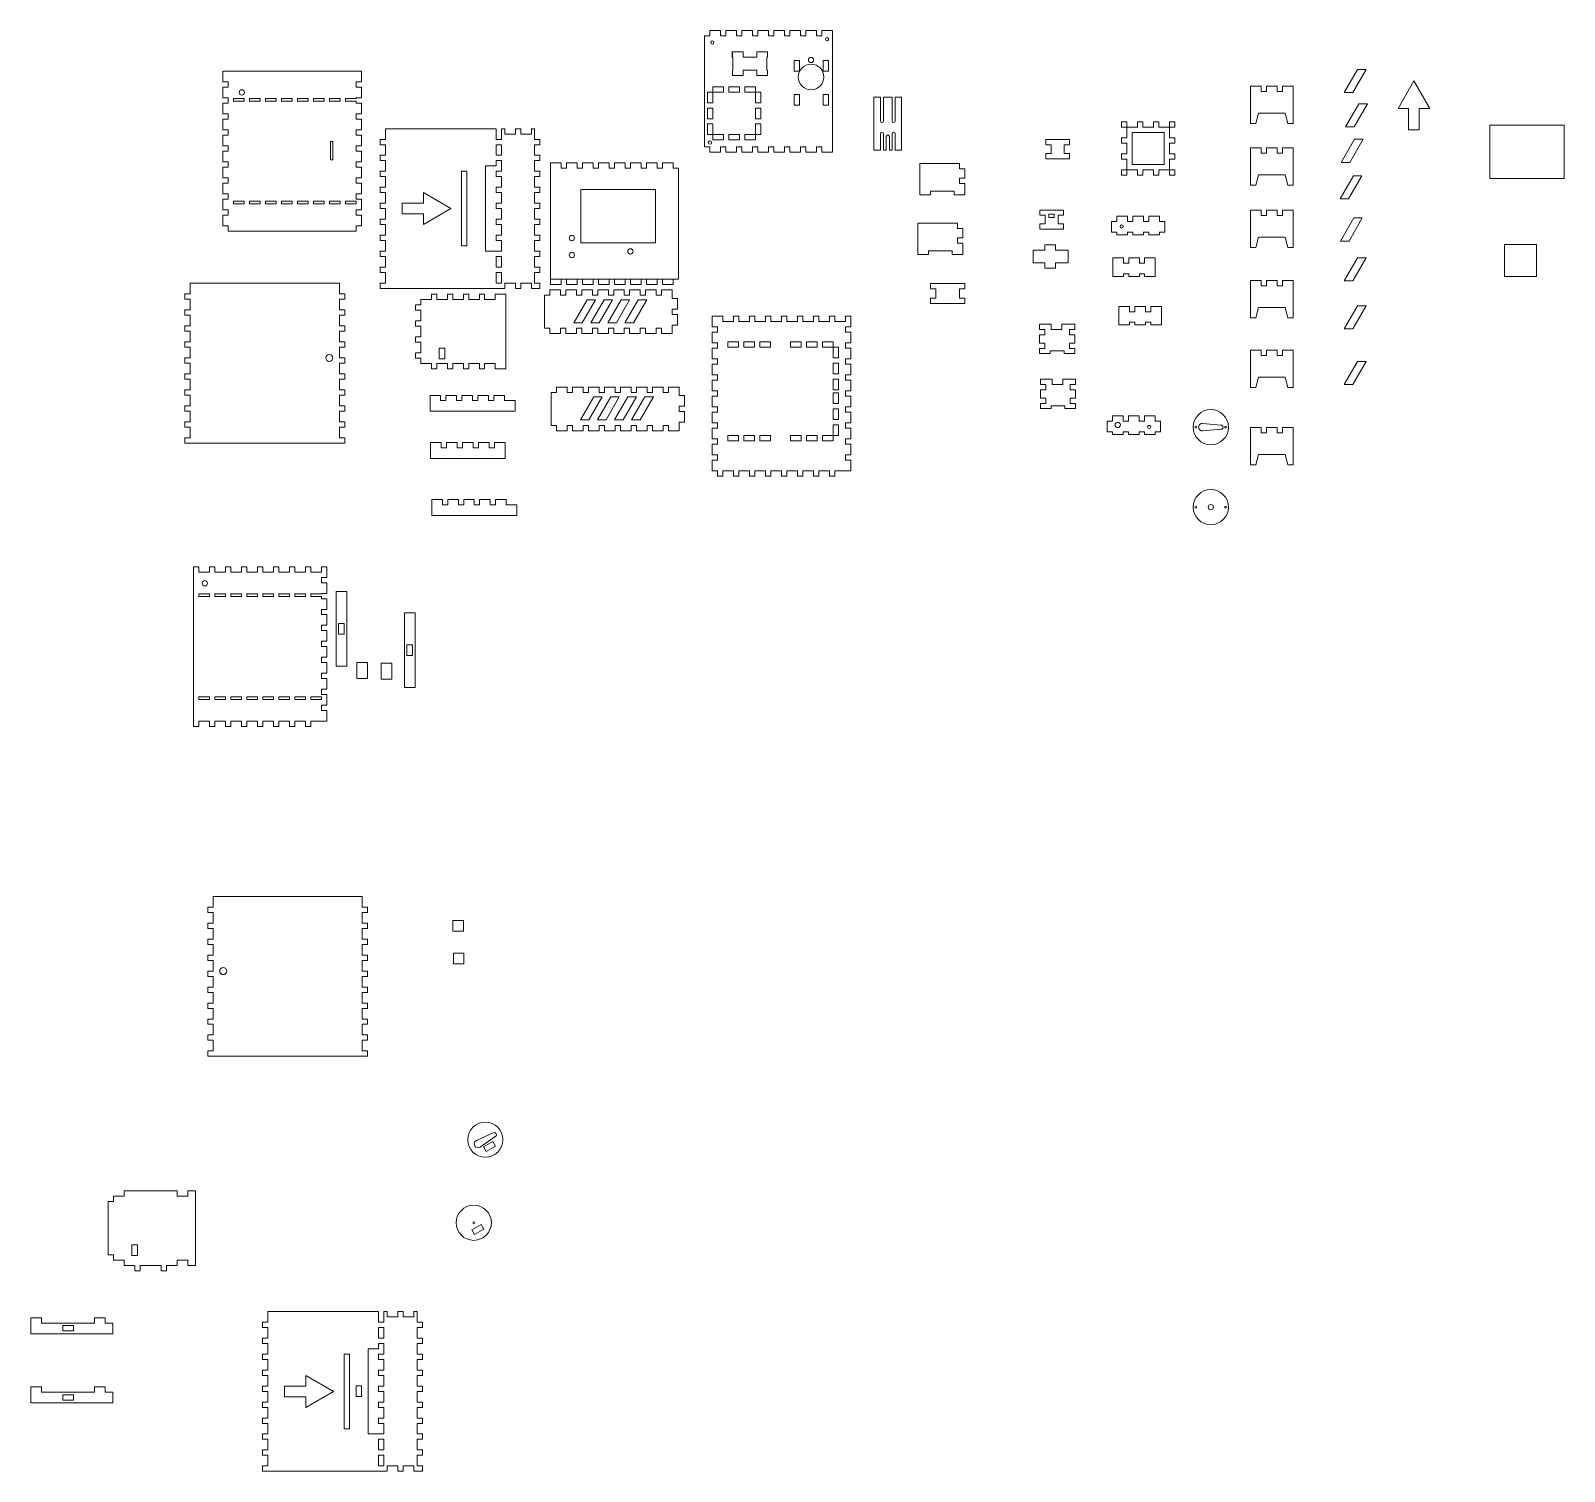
# Model space of a CAD drawing. Header units: millimetres. Extents: x -51 to 1622144, y -697872 to 448.
# Drawn here: x -51 to 1388, y -904 to 448 of the extents above; entities outside this region: 1.
import ezdxf

# ---------------------------------------------------------------- set-up
doc = ezdxf.new("R2010")
doc.units = ezdxf.units.MM

# ---------------------------------------------------------------- blocks, each defined once
blk = doc.blocks.new('A$C6FB200EE')
at = {"color": 0, "linetype": 'Continuous', "lineweight": 0}
for p, q in [((1555.8, 181.6), (1572.9, 180.2)), ((1572.9, 176.2), (1555.8, 174.7))]:
    blk.add_line(p, q, dxfattribs=at)
for centre, radius in [((1563.5, 178.2), 16.5), ((1549.5, 178.2), 1), ((1577.5, 178.2), 1), ((1563.5, 103.2), 16.5), ((1549.5, 103.2), 1), ((1563.5, 103.2), 2.5), ((1577.5, 103.2), 1)]:
    blk.add_circle(centre, radius, dxfattribs=at)
for centre, radius, start, end in [((1555.5, 178.2), 3.5, 84.2608, 275.7392), ((1573, 178.2), 2, 266.7242, 93.2758)]:
    blk.add_arc(centre, radius, start, end, dxfattribs=at)
blk = doc.blocks.new('A$C50486F7C')
at = {"color": 1, "linetype": 'Continuous', "lineweight": 0}
for p, q in [((8120.2, -851.9), (8115.2, -851.9)), ((8115.2, -851.9), (8115.2, -1001.9)), ((8120.2, -856.9), (8120.2, -851.9)), ((8130.2, -856.9), (8120.2, -856.9)), ((8135.2, -851.9), (8130.2, -851.9)), ((8130.2, -851.9), (8130.2, -856.9)), ((8135.2, -856.9), (8135.2, -851.9)), ((8145.2, -856.9), (8135.2, -856.9)), ((8150.2, -851.9), (8145.2, -851.9)), ((8145.2, -851.9), (8145.2, -856.9)), ((8150.2, -856.9), (8150.2, -851.9)), ((8160.2, -856.9), (8150.2, -856.9)), ((8165.2, -851.9), (8160.2, -851.9)), ((8160.2, -851.9), (8160.2, -856.9)), ((8165.2, -856.9), (8165.2, -851.9)), ((8175.2, -856.9), (8165.2, -856.9)), ((8180.2, -851.9), (8175.2, -851.9)), ((8175.2, -851.9), (8175.2, -856.9)), ((8180.2, -856.9), (8180.2, -851.9)), ((8190.2, -856.9), (8180.2, -856.9)), ((8195.2, -851.9), (8190.2, -851.9)), ((8190.2, -851.9), (8190.2, -856.9)), ((8195.2, -856.9), (8195.2, -851.9)), ((8205.2, -856.9), (8195.2, -856.9)), ((8210.2, -851.9), (8205.2, -851.9)), ((8205.2, -851.9), (8205.2, -856.9)), ((8210.2, -856.9), (8210.2, -851.9)), ((8220.2, -856.9), (8210.2, -856.9)), ((8225.2, -851.9), (8220.2, -851.9)), ((8220.2, -851.9), (8220.2, -856.9)), ((8225.2, -856.9), (8225.2, -851.9)), ((8235.2, -856.9), (8225.2, -856.9)), ((8240.2, -851.9), (8235.2, -851.9)), ((8235.2, -851.9), (8235.2, -856.9)), ((8235.2, -866.9), (8235.2, -861.9)), ((8240.2, -861.9), (8235.2, -861.9)), ((8240.2, -861.9), (8240.2, -851.9)), ((8120.2, -880), (8120.2, -877.5)), ((8120.2, -877.5), (8130.2, -877.5)), ((8130.2, -877.5), (8130.2, -880)), ((8135.2, -880), (8135.2, -877.5)), ((8135.2, -877.5), (8145.2, -877.5)), ((8145.2, -877.5), (8145.2, -880)), ((8150.2, -880), (8150.2, -877.5)), ((8150.2, -877.5), (8160.2, -877.5)), ((8160.2, -877.5), (8160.2, -880)), ((8165.2, -880), (8165.2, -877.5)), ((8165.2, -877.5), (8175.2, -877.5)), ((8175.2, -877.5), (8175.2, -880)), ((8180.2, -880), (8180.2, -877.5)), ((8180.2, -877.5), (8190.2, -877.5)), ((8190.2, -877.5), (8190.2, -880)), ((8195.2, -880), (8195.2, -877.5)), ((8195.2, -877.5), (8205.2, -877.5)), ((8205.2, -877.5), (8205.2, -880)), ((8210.2, -880), (8210.2, -877.5)), ((8210.2, -877.5), (8220.2, -877.5)), ((8220.2, -877.5), (8220.2, -880)), ((8225.2, -880), (8225.2, -877.5)), ((8225.2, -877.5), (8235.2, -877.5)), ((8240.2, -866.9), (8235.2, -866.9)), ((8235.2, -877.5), (8235.2, -876.9)), ((8240.2, -876.9), (8235.2, -876.9)), ((8240.2, -876.9), (8240.2, -866.9)), ((8249.2, -875.1), (8259.2, -875.1)), ((8249.2, -875.1), (8249.2, -945.1)), ((8259.2, -875.1), (8259.2, -945.1)), ((8130.2, -880), (8120.2, -880)), ((8145.2, -880), (8135.2, -880)), ((8160.2, -880), (8150.2, -880)), ((8175.2, -880), (8165.2, -880)), ((8190.2, -880), (8180.2, -880)), ((8205.2, -880), (8195.2, -880)), ((8220.2, -880), (8210.2, -880)), ((8235.2, -880), (8225.2, -880)), ((8235.2, -881.9), (8235.2, -880)), ((8240.2, -881.9), (8235.2, -881.9)), ((8235.2, -896.9), (8235.2, -891.9)), ((8240.2, -891.9), (8235.2, -891.9)), ((8240.2, -891.9), (8240.2, -881.9)), ((8240.2, -896.9), (8235.2, -896.9)), ((8235.2, -911.9), (8235.2, -906.9)), ((8240.2, -906.9), (8235.2, -906.9)), ((8240.2, -906.9), (8240.2, -896.9)), ((8251.2, -915.1), (8251.2, -905.1)), ((8251.2, -905.1), (8256.7, -905.1)), ((8256.7, -905.1), (8256.7, -915.1)), ((8313.3, -895.3), (8323.3, -895.3)), ((8313.3, -895.3), (8313.3, -965.3)), ((8323.3, -895.3), (8323.3, -965.3)), ((8240.2, -911.9), (8235.2, -911.9)), ((8240.2, -921.9), (8240.2, -911.9)), ((8256.7, -915.1), (8251.2, -915.1)), ((8235.2, -926.9), (8235.2, -921.9)), ((8240.2, -921.9), (8235.2, -921.9)), ((8240.2, -926.9), (8235.2, -926.9)), ((8240.2, -936.9), (8240.2, -926.9)), ((8315.3, -935.3), (8315.3, -925.3)), ((8315.3, -925.3), (8320.8, -925.3)), ((8320.8, -935.3), (8315.3, -935.3)), ((8320.8, -925.3), (8320.8, -935.3)), ((8235.2, -941.9), (8235.2, -936.9)), ((8240.2, -936.9), (8235.2, -936.9)), ((8240.2, -941.9), (8235.2, -941.9)), ((8240.2, -951.9), (8240.2, -941.9)), ((8249.2, -945.1), (8259.2, -945.1)), ((8268.6, -941.9), (8278.6, -941.9)), ((8268.6, -941.9), (8268.6, -956.9)), ((8278.6, -941.9), (8278.6, -956.9)), ((8291.4, -942.3), (8301.4, -942.3)), ((8291.4, -942.3), (8291.4, -957.3)), ((8301.4, -942.3), (8301.4, -957.3)), ((8235.2, -956.9), (8235.2, -951.9)), ((8240.2, -951.9), (8235.2, -951.9)), ((8240.2, -956.9), (8235.2, -956.9)), ((8240.2, -966.9), (8240.2, -956.9)), ((8268.6, -956.9), (8278.6, -956.9)), ((8291.4, -957.3), (8301.4, -957.3)), ((8120.2, -976.4), (8120.2, -973.9)), ((8120.2, -973.9), (8130.2, -973.9)), ((8130.2, -976.4), (8120.2, -976.4)), ((8130.2, -973.9), (8130.2, -976.4)), ((8135.2, -976.4), (8135.2, -973.9)), ((8135.2, -973.9), (8145.2, -973.9)), ((8145.2, -976.4), (8135.2, -976.4)), ((8145.2, -973.9), (8145.2, -976.4)), ((8150.2, -976.4), (8150.2, -973.9)), ((8150.2, -973.9), (8160.2, -973.9)), ((8160.2, -976.4), (8150.2, -976.4)), ((8160.2, -973.9), (8160.2, -976.4)), ((8165.2, -976.4), (8165.2, -973.9)), ((8165.2, -973.9), (8175.2, -973.9)), ((8175.2, -976.4), (8165.2, -976.4)), ((8175.2, -973.9), (8175.2, -976.4)), ((8180.2, -976.4), (8180.2, -973.9)), ((8180.2, -973.9), (8190.2, -973.9)), ((8190.2, -976.4), (8180.2, -976.4)), ((8190.2, -973.9), (8190.2, -976.4)), ((8195.2, -976.4), (8195.2, -973.9)), ((8195.2, -973.9), (8205.2, -973.9)), ((8205.2, -976.4), (8195.2, -976.4)), ((8205.2, -973.9), (8205.2, -976.4)), ((8210.2, -976.4), (8210.2, -973.9)), ((8210.2, -973.9), (8220.2, -973.9)), ((8220.2, -976.4), (8210.2, -976.4)), ((8220.2, -973.9), (8220.2, -976.4)), ((8225.2, -976.4), (8225.2, -973.9)), ((8225.2, -973.9), (8235.2, -973.9)), ((8235.2, -976.4), (8225.2, -976.4)), ((8235.2, -971.9), (8235.2, -966.9)), ((8240.2, -966.9), (8235.2, -966.9)), ((8240.2, -971.9), (8235.2, -971.9)), ((8235.2, -973.9), (8235.2, -976.4)), ((8240.2, -981.9), (8240.2, -971.9)), ((8313.3, -965.3), (8323.3, -965.3)), ((8235.2, -986.9), (8235.2, -981.9)), ((8240.2, -981.9), (8235.2, -981.9)), ((8240.2, -986.9), (8235.2, -986.9)), ((8240.2, -996.9), (8240.2, -986.9)), ((8115.2, -1001.9), (8120.2, -1001.9)), ((8120.2, -1001.9), (8120.2, -996.9)), ((8120.2, -996.9), (8130.2, -996.9)), ((8130.2, -996.9), (8130.2, -1001.9)), ((8130.2, -1001.9), (8135.2, -1001.9)), ((8135.2, -996.9), (8145.2, -996.9)), ((8135.2, -1001.9), (8135.2, -996.9)), ((8145.2, -996.9), (8145.2, -1001.9)), ((8145.2, -1001.9), (8150.2, -1001.9)), ((8150.2, -996.9), (8160.2, -996.9)), ((8150.2, -1001.9), (8150.2, -996.9)), ((8160.2, -996.9), (8160.2, -1001.9)), ((8160.2, -1001.9), (8165.2, -1001.9)), ((8165.2, -996.9), (8175.2, -996.9)), ((8165.2, -1001.9), (8165.2, -996.9)), ((8175.2, -996.9), (8175.2, -1001.9)), ((8175.2, -1001.9), (8180.2, -1001.9)), ((8180.2, -996.9), (8190.2, -996.9)), ((8180.2, -1001.9), (8180.2, -996.9)), ((8190.2, -996.9), (8190.2, -1001.9)), ((8190.2, -1001.9), (8195.2, -1001.9)), ((8195.2, -996.9), (8205.2, -996.9)), ((8195.2, -1001.9), (8195.2, -996.9)), ((8205.2, -996.9), (8205.2, -1001.9)), ((8205.2, -1001.9), (8210.2, -1001.9)), ((8210.2, -996.9), (8220.2, -996.9)), ((8210.2, -1001.9), (8210.2, -996.9)), ((8220.2, -996.9), (8220.2, -1001.9)), ((8220.2, -1001.9), (8225.2, -1001.9)), ((8225.2, -1001.9), (8225.2, -996.9)), ((8240.2, -996.9), (8225.2, -996.9))]:
    blk.add_line(p, q, dxfattribs=at)
blk.add_circle((8125.8, -867.4), 2.5, dxfattribs=at)
blk = doc.blocks.new('A$C539A77D1')
at = {"color": 2, "linetype": 'Continuous', "lineweight": 0}
for p, q in [((738.1, -557.7), (738.1, -567.7)), ((878.1, -557.7), (738.1, -557.7)), ((878.1, -567.7), (878.1, -557.7)), ((738.1, -567.7), (733.1, -567.7)), ((733.1, -567.7), (733.1, -572.7)), ((733.1, -572.7), (738.1, -572.7)), ((738.1, -572.7), (738.1, -582.7)), ((883.1, -567.7), (878.1, -567.7)), ((878.1, -582.7), (878.1, -572.7)), ((878.1, -572.7), (883.1, -572.7)), ((883.1, -572.7), (883.1, -567.7)), ((738.1, -582.7), (733.1, -582.7)), ((733.1, -582.7), (733.1, -587.7)), ((733.1, -587.7), (738.1, -587.7)), ((738.1, -587.7), (738.1, -597.7)), ((883.1, -582.7), (878.1, -582.7)), ((878.1, -597.7), (878.1, -587.7)), ((878.1, -587.7), (883.1, -587.7)), ((883.1, -587.7), (883.1, -582.7)), ((963, -580.4), (963, -590.4)), ((973, -580.4), (963, -580.4)), ((973, -590.4), (973, -580.4)), ((738.1, -597.7), (733.1, -597.7)), ((733.1, -597.7), (733.1, -602.7)), ((733.1, -602.7), (738.1, -602.7)), ((738.1, -602.7), (738.1, -612.7)), ((883.1, -597.7), (878.1, -597.7)), ((878.1, -612.7), (878.1, -602.7)), ((878.1, -602.7), (883.1, -602.7)), ((883.1, -602.7), (883.1, -597.7)), ((963, -590.4), (973, -590.4)), ((738.1, -612.7), (733.1, -612.7)), ((733.1, -612.7), (733.1, -617.7)), ((733.1, -617.7), (738.1, -617.7)), ((738.1, -617.7), (738.1, -627.7)), ((883.1, -612.7), (878.1, -612.7)), ((878.1, -627.7), (878.1, -617.7)), ((878.1, -617.7), (883.1, -617.7)), ((883.1, -617.7), (883.1, -612.7)), ((963.6, -610.8), (963.6, -620.8)), ((973.6, -610.8), (963.6, -610.8)), ((973.6, -620.8), (973.6, -610.8)), ((738.1, -627.7), (733.1, -627.7)), ((733.1, -627.7), (733.1, -632.7)), ((733.1, -632.7), (738.1, -632.7)), ((738.1, -632.7), (738.1, -642.7)), ((883.1, -627.7), (878.1, -627.7)), ((878.1, -642.7), (878.1, -632.7)), ((878.1, -632.7), (883.1, -632.7)), ((883.1, -632.7), (883.1, -627.7)), ((963.6, -620.8), (973.6, -620.8)), ((738.1, -642.7), (733.1, -642.7)), ((733.1, -642.7), (733.1, -647.7)), ((733.1, -647.7), (738.1, -647.7)), ((738.1, -647.7), (738.1, -657.7)), ((883.1, -642.7), (878.1, -642.7)), ((878.1, -657.7), (878.1, -647.7)), ((878.1, -647.7), (883.1, -647.7)), ((883.1, -647.7), (883.1, -642.7)), ((738.1, -657.7), (733.1, -657.7)), ((733.1, -657.7), (733.1, -662.7)), ((883.1, -657.7), (878.1, -657.7)), ((883.1, -662.7), (883.1, -657.7)), ((733.1, -662.7), (738.1, -662.7)), ((738.1, -672.7), (733.1, -672.7)), ((733.1, -672.7), (733.1, -677.7)), ((738.1, -662.7), (738.1, -672.7)), ((878.1, -672.7), (878.1, -662.7)), ((878.1, -662.7), (883.1, -662.7)), ((883.1, -672.7), (878.1, -672.7)), ((883.1, -677.7), (883.1, -672.7)), ((733.1, -677.7), (738.1, -677.7)), ((738.1, -687.7), (733.1, -687.7)), ((733.1, -687.7), (733.1, -692.7)), ((738.1, -677.7), (738.1, -687.7)), ((878.1, -687.7), (878.1, -677.7)), ((878.1, -677.7), (883.1, -677.7)), ((883.1, -687.7), (878.1, -687.7)), ((883.1, -692.7), (883.1, -687.7)), ((733.1, -692.7), (738.1, -692.7)), ((738.1, -702.7), (733.1, -702.7)), ((733.1, -702.7), (733.1, -707.7)), ((738.1, -692.7), (738.1, -702.7)), ((878.1, -702.7), (878.1, -692.7)), ((878.1, -692.7), (883.1, -692.7)), ((883.1, -702.7), (878.1, -702.7)), ((883.1, -707.7), (883.1, -702.7)), ((733.1, -707.7), (883.1, -707.7)), ((985.4, -786.8), (1000.9, -779.6)), ((1002.9, -783.1), (988.9, -792.9)), ((992, -792.7), (1000.7, -787.7)), ((1000.7, -787.7), (1003.2, -792)), ((994.5, -797), (992, -792.7)), ((1003.2, -792), (994.5, -797)), ((654.5, -833.9), (654.5, -838.9)), ((704.5, -833.9), (654.5, -833.9)), ((704.5, -838.9), (704.5, -833.9)), ((721.5, -833.9), (714.5, -833.9)), ((714.5, -833.9), (714.5, -838.9)), ((721.5, -903.9), (721.5, -833.9)), ((644.5, -843.9), (639.5, -843.9)), ((639.5, -843.9), (639.5, -893.9)), ((644.5, -838.9), (644.5, -843.9)), ((654.5, -838.9), (644.5, -838.9)), ((714.5, -838.9), (704.5, -838.9)), ((981, -870.6), (989.7, -865.6)), ((983.5, -874.9), (981, -870.6)), ((992.2, -869.9), (983.5, -874.9)), ((989.7, -865.6), (992.2, -869.9)), ((661.7, -894.5), (661.7, -884.5)), ((661.7, -884.5), (667.2, -884.5)), ((667.2, -884.5), (667.2, -894.5)), ((644.5, -893.9), (639.5, -893.9)), ((644.5, -893.9), (644.5, -898.9)), ((644.5, -898.9), (654.5, -898.9)), ((654.5, -898.9), (654.5, -903.9)), ((654.5, -903.9), (664.5, -903.9)), ((667.2, -894.5), (661.7, -894.5)), ((664.5, -903.9), (664.5, -908.9)), ((669.5, -908.9), (669.5, -903.9)), ((669.5, -903.9), (689.5, -903.9)), ((689.5, -908.9), (689.5, -903.9)), ((694.5, -903.9), (694.5, -908.9)), ((694.5, -903.9), (704.5, -903.9)), ((704.5, -903.9), (704.5, -898.9)), ((704.5, -898.9), (714.5, -898.9)), ((714.5, -898.9), (714.5, -903.9)), ((714.5, -903.9), (721.5, -903.9)), ((664.5, -908.9), (669.5, -908.9)), ((694.5, -908.9), (689.5, -908.9)), ((893.5, -947.1), (789.5, -947.1)), ((789.5, -947.1), (789.5, -957.1)), ((893.5, -957.1), (893.5, -947.1)), ((901.5, -947.1), (898.5, -947.1)), ((898.5, -947.1), (898.5, -957.1)), ((901.5, -952.1), (901.5, -947.1)), ((911.5, -947.1), (911.5, -952.1)), ((916.5, -947.1), (911.5, -947.1)), ((916.5, -952.1), (916.5, -947.1)), ((926.5, -947.1), (926.5, -952.1)), ((929.5, -947.1), (926.5, -947.1)), ((929.5, -957.1), (929.5, -947.1)), ((576.9, -953), (566.9, -953)), ((566.9, -953), (566.9, -968)), ((576.9, -953), (576.9, -958)), ((626.9, -958), (576.9, -958)), ((597.1, -965.4), (597.1, -960.4)), ((597.1, -960.4), (607.1, -960.4)), ((607.1, -960.4), (607.1, -965.4)), ((636.9, -953), (626.9, -953)), ((626.9, -953), (626.9, -958)), ((636.9, -953), (636.9, -958)), ((643.9, -958), (636.9, -958)), ((643.9, -968), (643.9, -958)), ((789.5, -957.1), (784.5, -957.1)), ((784.5, -957.1), (784.5, -962.1)), ((784.5, -962.1), (789.5, -962.1)), ((789.5, -962.1), (789.5, -972.1)), ((898.5, -957.1), (893.5, -957.1)), ((893.5, -972.1), (893.5, -962.1)), ((893.5, -962.1), (898.5, -962.1)), ((898.5, -962.1), (898.5, -972.1)), ((911.5, -952.1), (901.5, -952.1)), ((926.5, -952.1), (916.5, -952.1)), ((934.5, -957.1), (929.5, -957.1)), ((929.5, -972.1), (929.5, -962.1)), ((929.5, -962.1), (934.5, -962.1)), ((934.5, -962.1), (934.5, -957.1)), ((643.9, -968), (566.9, -968)), ((607.1, -965.4), (597.1, -965.4)), ((789.5, -972.1), (784.5, -972.1)), ((784.5, -972.1), (784.5, -977.1)), ((784.5, -977.1), (789.5, -977.1)), ((789.5, -977.1), (789.5, -987.1)), ((898.5, -972.1), (893.5, -972.1)), ((893.5, -982.1), (893.5, -977.1)), ((893.5, -977.1), (898.5, -977.1)), ((898.5, -977.1), (898.5, -987.1)), ((934.5, -972.1), (929.5, -972.1)), ((929.5, -987.1), (929.5, -977.1)), ((929.5, -977.1), (934.5, -977.1)), ((934.5, -977.1), (934.5, -972.1)), ((789.5, -987.1), (784.5, -987.1)), ((784.5, -987.1), (784.5, -992.1)), ((784.5, -992.1), (789.5, -992.1)), ((789.5, -992.1), (789.5, -1002.1)), ((861, -1057.1), (861, -987.1)), ((861, -987.1), (866, -987.1)), ((866, -987.1), (866, -1057.1)), ((883.5, -1062.1), (883.5, -982.1)), ((883.5, -982.1), (893.5, -982.1)), ((898.5, -987.1), (893.5, -987.1)), ((893.5, -987.1), (893.5, -992.1)), ((893.5, -992.1), (898.5, -992.1)), ((898.5, -992.1), (898.5, -1002.1)), ((934.5, -987.1), (929.5, -987.1)), ((929.5, -1002.1), (929.5, -992.1)), ((929.5, -992.1), (934.5, -992.1)), ((934.5, -992.1), (934.5, -987.1)), ((789.5, -1002.1), (784.5, -1002.1)), ((784.5, -1002.1), (784.5, -1007.1)), ((784.5, -1007.1), (789.5, -1007.1)), ((789.5, -1007.1), (789.5, -1017.1)), ((825, -1017.1), (825, -1007.1)), ((825, -1007.1), (851, -1022.1)), ((898.5, -1002.1), (893.5, -1002.1)), ((893.5, -1002.1), (893.5, -1007.1)), ((893.5, -1007.1), (898.5, -1007.1)), ((898.5, -1007.1), (898.5, -1017.1)), ((934.5, -1002.1), (929.5, -1002.1)), ((929.5, -1017.1), (929.5, -1007.1)), ((929.5, -1007.1), (934.5, -1007.1)), ((934.5, -1007.1), (934.5, -1002.1)), ((576.9, -1018), (566.9, -1018)), ((566.9, -1018), (566.9, -1033)), ((576.9, -1018), (576.9, -1023)), ((636.9, -1018), (626.9, -1018)), ((626.9, -1018), (626.9, -1023)), ((636.9, -1018), (636.9, -1023)), ((789.5, -1017.1), (784.5, -1017.1)), ((784.5, -1017.1), (784.5, -1022.1)), ((784.5, -1022.1), (789.5, -1022.1)), ((789.5, -1022.1), (789.5, -1032.1)), ((805, -1027.1), (805, -1017.1)), ((805, -1017.1), (825, -1017.1)), ((851, -1022.1), (825, -1037.1)), ((872.5, -1016.8), (877.5, -1016.8)), ((872.5, -1026.8), (872.5, -1016.8)), ((877.5, -1016.8), (877.5, -1026.8)), ((898.5, -1017.1), (893.5, -1017.1)), ((893.5, -1017.1), (893.5, -1022.1)), ((893.5, -1022.1), (898.5, -1022.1)), ((898.5, -1022.1), (898.5, -1032.1)), ((934.5, -1017.1), (929.5, -1017.1)), ((929.5, -1032.1), (929.5, -1022.1)), ((929.5, -1022.1), (934.5, -1022.1)), ((934.5, -1022.1), (934.5, -1017.1)), ((643.9, -1033), (566.9, -1033)), ((626.9, -1023), (576.9, -1023)), ((597.1, -1030.4), (597.1, -1025.4)), ((597.1, -1025.4), (607.1, -1025.4)), ((607.1, -1030.4), (597.1, -1030.4)), ((607.1, -1025.4), (607.1, -1030.4)), ((643.9, -1023), (636.9, -1023)), ((643.9, -1033), (643.9, -1023)), ((789.5, -1032.1), (784.5, -1032.1)), ((784.5, -1032.1), (784.5, -1037.1)), ((825, -1027.1), (805, -1027.1)), ((825, -1037.1), (825, -1027.1)), ((877.5, -1026.8), (872.5, -1026.8)), ((898.5, -1032.1), (893.5, -1032.1)), ((893.5, -1032.1), (893.5, -1037.1)), ((934.5, -1032.1), (929.5, -1032.1)), ((934.5, -1037.1), (934.5, -1032.1)), ((784.5, -1037.1), (789.5, -1037.1)), ((789.5, -1047.1), (784.5, -1047.1)), ((784.5, -1047.1), (784.5, -1052.1)), ((789.5, -1037.1), (789.5, -1047.1)), ((893.5, -1037.1), (898.5, -1037.1)), ((898.5, -1047.1), (893.5, -1047.1)), ((893.5, -1047.1), (893.5, -1052.1)), ((898.5, -1037.1), (898.5, -1047.1)), ((929.5, -1047.1), (929.5, -1037.1)), ((929.5, -1037.1), (934.5, -1037.1)), ((934.5, -1047.1), (929.5, -1047.1)), ((934.5, -1052.1), (934.5, -1047.1)), ((784.5, -1052.1), (789.5, -1052.1)), ((789.5, -1062.1), (784.5, -1062.1)), ((784.5, -1062.1), (784.5, -1067.1)), ((789.5, -1052.1), (789.5, -1062.1)), ((866, -1057.1), (861, -1057.1)), ((893.5, -1062.1), (883.5, -1062.1)), ((893.5, -1052.1), (898.5, -1052.1)), ((898.5, -1062.1), (893.5, -1062.1)), ((893.5, -1062.1), (893.5, -1062.1)), ((898.5, -1052.1), (898.5, -1062.1)), ((929.5, -1062.1), (929.5, -1052.1)), ((929.5, -1052.1), (934.5, -1052.1)), ((934.5, -1062.1), (929.5, -1062.1)), ((934.5, -1067.1), (934.5, -1062.1)), ((784.5, -1067.1), (789.5, -1067.1)), ((789.5, -1077.1), (784.5, -1077.1)), ((784.5, -1077.1), (784.5, -1082.1)), ((789.5, -1067.1), (789.5, -1077.1)), ((893.5, -1077.1), (893.5, -1067.1)), ((893.5, -1067.1), (898.5, -1067.1)), ((898.5, -1077.1), (893.5, -1077.1)), ((898.5, -1067.1), (898.5, -1077.1)), ((929.5, -1077.1), (929.5, -1067.1)), ((929.5, -1067.1), (934.5, -1067.1)), ((934.5, -1077.1), (929.5, -1077.1)), ((934.5, -1082.1), (934.5, -1077.1)), ((784.5, -1082.1), (789.5, -1082.1)), ((789.5, -1092.1), (784.5, -1092.1)), ((784.5, -1092.1), (784.5, -1097.1)), ((789.5, -1082.1), (789.5, -1092.1)), ((893.5, -1092.1), (893.5, -1082.1)), ((893.5, -1082.1), (898.5, -1082.1)), ((898.5, -1092.1), (893.5, -1092.1)), ((898.5, -1082.1), (898.5, -1092.1)), ((901.5, -1092.1), (911.5, -1092.1)), ((901.5, -1097.1), (901.5, -1092.1)), ((911.5, -1092.1), (911.5, -1097.1)), ((916.5, -1092.1), (926.5, -1092.1)), ((916.5, -1097.1), (916.5, -1092.1)), ((926.5, -1092.1), (926.5, -1097.1)), ((929.5, -1092.1), (929.5, -1082.1)), ((929.5, -1082.1), (934.5, -1082.1)), ((934.5, -1092.1), (929.5, -1092.1)), ((934.5, -1097.1), (934.5, -1092.1)), ((784.5, -1097.1), (893.5, -1097.1)), ((893.5, -1097.1), (893.5, -1097.1)), ((893.5, -1097.1), (898.5, -1097.1)), ((898.5, -1097.1), (901.5, -1097.1)), ((898.5, -1097.1), (898.5, -1097.1)), ((911.5, -1097.1), (916.5, -1097.1)), ((926.5, -1097.1), (934.5, -1097.1))]:
    blk.add_line(p, q, dxfattribs=at)
for centre, radius in [((747.6, -627.8), 3.3), ((993.7, -786), 16.5), ((982.8, -863.9), 16.5), ((982.8, -863.9), 1)]:
    blk.add_circle(centre, radius, dxfattribs=at)
for centre, radius, start, end in [((986.8, -790), 3.5, 114.2608, 305.7392), ((1002, -781.3), 2, 296.7242, 123.2758)]:
    blk.add_arc(centre, radius, start, end, dxfattribs=at)
blk = doc.blocks.new('A$C48F56C6C')
at = {"color": 0, "linetype": 'Continuous', "lineweight": 0}
for p, q in [((8120.1544, -851.8885), (8115.1544, -851.8885)), ((8115.1544, -851.8885), (8115.1544, -1001.8885)), ((8120.1544, -856.8885), (8120.1544, -851.8885)), ((8135.1544, -851.8885), (8130.1544, -851.8885)), ((8130.1544, -851.8885), (8130.1544, -856.8885)), ((8135.1544, -856.8885), (8135.1544, -851.8885)), ((8150.1544, -851.8885), (8145.1544, -851.8885)), ((8145.1544, -851.8885), (8145.1544, -856.8885)), ((8150.1544, -856.8885), (8150.1544, -851.8885)), ((8165.1544, -851.8885), (8160.1544, -851.8885)), ((8160.1544, -851.8885), (8160.1544, -856.8885)), ((8165.1544, -856.8885), (8165.1544, -851.8885)), ((8180.1544, -851.8885), (8175.1544, -851.8885)), ((8175.1544, -851.8885), (8175.1544, -856.8885)), ((8180.1544, -856.8885), (8180.1544, -851.8885)), ((8195.1544, -851.8885), (8190.1544, -851.8885)), ((8190.1544, -851.8885), (8190.1544, -856.8885)), ((8195.1544, -856.8885), (8195.1544, -851.8885)), ((8210.1544, -851.8885), (8205.1544, -851.8885)), ((8205.1544, -851.8885), (8205.1544, -856.8885)), ((8210.1544, -856.8885), (8210.1544, -851.8885)), ((8225.1544, -851.8885), (8220.1544, -851.8885)), ((8220.1544, -851.8885), (8220.1544, -856.8885)), ((8225.1544, -856.8885), (8225.1544, -851.8885)), ((8240.1544, -851.8885), (8235.1544, -851.8885)), ((8235.1544, -851.8885), (8235.1544, -856.8885)), ((8240.1544, -861.8885), (8240.1544, -851.8885)), ((8130.1544, -856.8885), (8120.1544, -856.8885)), ((8145.1544, -856.8885), (8135.1544, -856.8885)), ((8160.1544, -856.8885), (8150.1544, -856.8885)), ((8175.1544, -856.8885), (8165.1544, -856.8885)), ((8190.1544, -856.8885), (8180.1544, -856.8885)), ((8205.1544, -856.8885), (8195.1544, -856.8885)), ((8220.1544, -856.8885), (8210.1544, -856.8885)), ((8235.1544, -856.8885), (8225.1544, -856.8885)), ((8235.1544, -866.8885), (8235.1544, -861.8885)), ((8240.1544, -861.8885), (8235.1544, -861.8885)), ((8240.1544, -866.8885), (8235.1544, -866.8885)), ((8240.1544, -876.8885), (8240.1544, -866.8885)), ((8249.1858, -875.0618), (8259.1858, -875.0618)), ((8249.1858, -875.0618), (8249.1858, -945.0618)), ((8259.1858, -875.0618), (8259.1858, -945.0618)), ((8235.1544, -877.5438), (8235.1544, -876.8885)), ((8240.1544, -876.8885), (8235.1544, -876.8885)), ((8120.1544, -880.0438), (8120.1544, -877.5438)), ((8120.1544, -877.5438), (8130.1544, -877.5438)), ((8130.1544, -877.5438), (8130.1544, -880.0438)), ((8135.1544, -880.0438), (8135.1544, -877.5438)), ((8135.1544, -877.5438), (8145.1544, -877.5438)), ((8145.1544, -877.5438), (8145.1544, -880.0438)), ((8150.1544, -880.0438), (8150.1544, -877.5438)), ((8150.1544, -877.5438), (8160.1544, -877.5438)), ((8160.1544, -877.5438), (8160.1544, -880.0438)), ((8165.1544, -880.0438), (8165.1544, -877.5438)), ((8165.1544, -877.5438), (8175.1544, -877.5438)), ((8175.1544, -877.5438), (8175.1544, -880.0438)), ((8180.1544, -880.0438), (8180.1544, -877.5438)), ((8180.1544, -877.5438), (8190.1544, -877.5438)), ((8190.1544, -877.5438), (8190.1544, -880.0438)), ((8195.1544, -880.0438), (8195.1544, -877.5438)), ((8195.1544, -877.5438), (8205.1544, -877.5438)), ((8205.1544, -877.5438), (8205.1544, -880.0438)), ((8210.1544, -880.0438), (8210.1544, -877.5438)), ((8210.1544, -877.5438), (8220.1544, -877.5438)), ((8220.1544, -877.5438), (8220.1544, -880.0438)), ((8225.1544, -880.0438), (8225.1544, -877.5438)), ((8225.1544, -877.5438), (8235.1544, -877.5438)), ((8130.1544, -880.0438), (8120.1544, -880.0438)), ((8145.1544, -880.0438), (8135.1544, -880.0438)), ((8160.1544, -880.0438), (8150.1544, -880.0438)), ((8175.1544, -880.0438), (8165.1544, -880.0438)), ((8190.1544, -880.0438), (8180.1544, -880.0438)), ((8205.1544, -880.0438), (8195.1544, -880.0438)), ((8220.1544, -880.0438), (8210.1544, -880.0438)), ((8235.1544, -880.0438), (8225.1544, -880.0438)), ((8235.1544, -881.8885), (8235.1544, -880.0438)), ((8240.1544, -881.8885), (8235.1544, -881.8885)), ((8240.1544, -891.8885), (8240.1544, -881.8885)), ((8235.1544, -896.8885), (8235.1544, -891.8885)), ((8240.1544, -891.8885), (8235.1544, -891.8885)), ((8313.3013, -895.2503), (8323.3013, -895.2503)), ((8313.3013, -895.2503), (8313.3013, -965.2503)), ((8323.3013, -895.2503), (8323.3013, -965.2503)), ((8240.1544, -896.8885), (8235.1544, -896.8885)), ((8240.1544, -906.8885), (8240.1544, -896.8885)), ((8251.1858, -915.0618), (8251.1858, -905.0618)), ((8251.1858, -905.0618), (8256.6858, -905.0618)), ((8256.6858, -905.0618), (8256.6858, -915.0618)), ((8235.1544, -911.8885), (8235.1544, -906.8885)), ((8240.1544, -906.8885), (8235.1544, -906.8885)), ((8240.1544, -911.8885), (8235.1544, -911.8885)), ((8240.1544, -921.8885), (8240.1544, -911.8885)), ((8256.6858, -915.0618), (8251.1858, -915.0618)), ((8235.1544, -926.8885), (8235.1544, -921.8885)), ((8240.1544, -921.8885), (8235.1544, -921.8885)), ((8315.3013, -935.2503), (8315.3013, -925.2503)), ((8315.3013, -925.2503), (8320.8013, -925.2503)), ((8320.8013, -925.2503), (8320.8013, -935.2503)), ((8240.1544, -926.8885), (8235.1544, -926.8885)), ((8240.1544, -936.8885), (8240.1544, -926.8885)), ((8320.8013, -935.2503), (8315.3013, -935.2503)), ((8235.1544, -941.8885), (8235.1544, -936.8885)), ((8240.1544, -936.8885), (8235.1544, -936.8885)), ((8240.1544, -941.8885), (8235.1544, -941.8885)), ((8240.1544, -951.8885), (8240.1544, -941.8885)), ((8268.561, -941.9318), (8278.561, -941.9318)), ((8268.561, -941.9318), (8268.561, -956.9318)), ((8278.561, -941.9318), (8278.561, -956.9318)), ((8291.3665, -942.3253), (8301.3665, -942.3253)), ((8291.3665, -942.3253), (8291.3665, -957.3253)), ((8301.3665, -942.3253), (8301.3665, -957.3253)), ((8249.1858, -945.0618), (8259.1858, -945.0618)), ((8235.1544, -956.8885), (8235.1544, -951.8885)), ((8240.1544, -951.8885), (8235.1544, -951.8885)), ((8240.1544, -956.8885), (8235.1544, -956.8885)), ((8240.1544, -966.8885), (8240.1544, -956.8885)), ((8268.561, -956.9318), (8278.561, -956.9318)), ((8291.3665, -957.3253), (8301.3665, -957.3253)), ((8313.3013, -965.2503), (8323.3013, -965.2503)), ((8235.1544, -971.8885), (8235.1544, -966.8885)), ((8240.1544, -966.8885), (8235.1544, -966.8885)), ((8240.1544, -971.8885), (8235.1544, -971.8885)), ((8240.1544, -981.8885), (8240.1544, -971.8885)), ((8120.1544, -976.3885), (8120.1544, -973.8885)), ((8120.1544, -973.8885), (8130.1544, -973.8885)), ((8130.1544, -973.8885), (8130.1544, -976.3885)), ((8135.1544, -976.3885), (8135.1544, -973.8885)), ((8135.1544, -973.8885), (8145.1544, -973.8885)), ((8145.1544, -973.8885), (8145.1544, -976.3885)), ((8150.1544, -976.3885), (8150.1544, -973.8885)), ((8150.1544, -973.8885), (8160.1544, -973.8885)), ((8160.1544, -973.8885), (8160.1544, -976.3885)), ((8165.1544, -976.3885), (8165.1544, -973.8885)), ((8165.1544, -973.8885), (8175.1544, -973.8885)), ((8175.1544, -973.8885), (8175.1544, -976.3885)), ((8180.1544, -976.3885), (8180.1544, -973.8885)), ((8180.1544, -973.8885), (8190.1544, -973.8885)), ((8190.1544, -973.8885), (8190.1544, -976.3885)), ((8195.1544, -976.3885), (8195.1544, -973.8885)), ((8195.1544, -973.8885), (8205.1544, -973.8885)), ((8205.1544, -973.8885), (8205.1544, -976.3885)), ((8210.1544, -976.3885), (8210.1544, -973.8885)), ((8210.1544, -973.8885), (8220.1544, -973.8885)), ((8220.1544, -973.8885), (8220.1544, -976.3885)), ((8225.1544, -976.3885), (8225.1544, -973.8885)), ((8225.1544, -973.8885), (8235.1544, -973.8885)), ((8235.1544, -973.8885), (8235.1544, -976.3885)), ((8130.1544, -976.3885), (8120.1544, -976.3885)), ((8145.1544, -976.3885), (8135.1544, -976.3885)), ((8160.1544, -976.3885), (8150.1544, -976.3885)), ((8175.1544, -976.3885), (8165.1544, -976.3885)), ((8190.1544, -976.3885), (8180.1544, -976.3885)), ((8205.1544, -976.3885), (8195.1544, -976.3885)), ((8220.1544, -976.3885), (8210.1544, -976.3885)), ((8235.1544, -976.3885), (8225.1544, -976.3885)), ((8235.1544, -986.8885), (8235.1544, -981.8885)), ((8240.1544, -981.8885), (8235.1544, -981.8885)), ((8240.1544, -986.8885), (8235.1544, -986.8885)), ((8240.1544, -996.8885), (8240.1544, -986.8885)), ((8120.1544, -1001.8885), (8120.1544, -996.8885)), ((8120.1544, -996.8885), (8130.1544, -996.8885)), ((8130.1544, -996.8885), (8130.1544, -1001.8885)), ((8135.1544, -996.8885), (8145.1544, -996.8885)), ((8135.1544, -1001.8885), (8135.1544, -996.8885)), ((8145.1544, -996.8885), (8145.1544, -1001.8885)), ((8150.1544, -996.8885), (8160.1544, -996.8885)), ((8150.1544, -1001.8885), (8150.1544, -996.8885)), ((8160.1544, -996.8885), (8160.1544, -1001.8885)), ((8165.1544, -996.8885), (8175.1544, -996.8885)), ((8165.1544, -1001.8885), (8165.1544, -996.8885)), ((8175.1544, -996.8885), (8175.1544, -1001.8885)), ((8180.1544, -996.8885), (8190.1544, -996.8885)), ((8180.1544, -1001.8885), (8180.1544, -996.8885)), ((8190.1544, -996.8885), (8190.1544, -1001.8885)), ((8195.1544, -996.8885), (8205.1544, -996.8885)), ((8195.1544, -1001.8885), (8195.1544, -996.8885)), ((8205.1544, -996.8885), (8205.1544, -1001.8885)), ((8210.1544, -996.8885), (8220.1544, -996.8885)), ((8210.1544, -1001.8885), (8210.1544, -996.8885)), ((8220.1544, -996.8885), (8220.1544, -1001.8885)), ((8225.1544, -1001.8885), (8225.1544, -996.8885)), ((8240.1544, -996.8885), (8225.1544, -996.8885)), ((8115.1544, -1001.8885), (8120.1544, -1001.8885)), ((8130.1544, -1001.8885), (8135.1544, -1001.8885)), ((8145.1544, -1001.8885), (8150.1544, -1001.8885)), ((8160.1544, -1001.8885), (8165.1544, -1001.8885)), ((8175.1544, -1001.8885), (8180.1544, -1001.8885)), ((8190.1544, -1001.8885), (8195.1544, -1001.8885)), ((8205.1544, -1001.8885), (8210.1544, -1001.8885)), ((8220.1544, -1001.8885), (8225.1544, -1001.8885))]:
    blk.add_line(p, q, dxfattribs=at)
blk.add_circle((8125.7591, -867.4448), 2.5, dxfattribs=at)

msp = doc.modelspace()

# ---------------------------------------------------------------- linework, layer by layer
at = {"color": 0, "linetype": 'Continuous', "lineweight": 0}
for points in [[(586.3, 339.3), (581.3, 339.3), (581.3, 443.3), (586.3, 443.3), (586.3, 448.3), (596.3, 448.3), (596.3, 443.3), (601.3, 443.3), (601.3, 448.3), (611.3, 448.3), (611.3, 443.3), (616.3, 443.3), (616.3, 448.3), (626.3, 448.3), (626.3, 443.3), (631.3, 443.3), (631.3, 448.3), (641.3, 448.3), (641.3, 443.3), (646.3, 443.3), (646.3, 448.3), (656.3, 448.3), (656.3, 443.3), (661.3, 443.3), (661.3, 448.3), (671.3, 448.3), (671.3, 443.3), (676.3, 443.3), (676.3, 448.3), (686.3, 448.3), (686.3, 443.3), (691.3, 443.3), (691.3, 448.3), (701.3, 448.3), (701.3, 334.3), (691.3, 334.3), (691.3, 339.3), (686.3, 339.3), (686.3, 334.3), (676.3, 334.3), (676.3, 339.3), (671.3, 339.3), (671.3, 334.3), (661.3, 334.3), (661.3, 339.3), (656.3, 339.3), (656.3, 334.3), (646.3, 334.3), (646.3, 339.3), (641.3, 339.3), (641.3, 334.3), (631.3, 334.3), (631.3, 339.3), (626.3, 339.3), (626.3, 334.3), (616.3, 334.3), (616.3, 339.3), (611.3, 339.3), (611.3, 334.3), (601.3, 334.3), (601.3, 339.3), (596.3, 339.3), (596.3, 334.3), (586.3, 334.3)], [(670.4, 410.4), (665.4, 410.4), (665.4, 420.4), (670.4, 420.4)], [(697.7, 410.4), (692.7, 410.4), (692.7, 420.4), (697.7, 420.4)], [(129.2, 410.2), (129.2, 400.2), (134.2, 400.2), (134.2, 395.2), (129.2, 395.2), (129.2, 385.2), (134.2, 385.2), (134.2, 380.2), (129.2, 380.2), (129.2, 370.2), (134.2, 370.2), (134.2, 365.2), (129.2, 365.2), (129.2, 355.2), (134.2, 355.2), (134.2, 350.2), (129.2, 350.2), (129.2, 340.2), (134.2, 340.2), (134.2, 335.2), (129.2, 335.2), (129.2, 325.2), (134.2, 325.2), (134.2, 320.2), (129.2, 320.2), (129.2, 310.2), (134.2, 310.2), (134.2, 305.2), (129.2, 305.2), (129.2, 295.2), (134.2, 295.2), (134.2, 290.2), (129.2, 290.2), (129.2, 280.2), (134.2, 280.2), (134.2, 275.2), (129.2, 275.2), (129.2, 265.2), (134.2, 265.2), (134.2, 260.2), (254.2, 260.2), (254.2, 265.2), (259.2, 265.2), (259.2, 275.2), (254.2, 275.2), (254.2, 280.2), (259.2, 280.2), (259.2, 290.2), (254.2, 290.2), (254.2, 295.2), (259.2, 295.2), (259.2, 305.2), (254.2, 305.2), (254.2, 310.2), (259.2, 310.2), (259.2, 320.2), (254.2, 320.2), (254.2, 325.2), (259.2, 325.2), (259.2, 335.2), (254.2, 335.2), (254.2, 340.2), (259.2, 340.2), (259.2, 350.2), (254.2, 350.2), (254.2, 355.2), (259.2, 355.2), (259.2, 365.2), (254.2, 365.2), (254.2, 370.2), (259.2, 370.2), (259.2, 380.2), (254.2, 380.2), (254.2, 382.1), (244.2, 382.1), (244.2, 384.6), (254.2, 384.6), (254.2, 385.2), (259.2, 385.2), (259.2, 395.2), (254.2, 395.2), (254.2, 400.2), (259.2, 400.2), (259.2, 410.2)], [(1181.7, 390.3), (1189.7, 390.3), (1202.2, 411.9), (1194.2, 411.9)], [(1128.8, 361.2), (1133.8, 361.2), (1133.8, 396.2), (1123.8, 396.2), (1123.8, 391.2), (1118.8, 391.2), (1118.8, 396.2), (1108.8, 396.2), (1108.8, 391.2), (1103.8, 391.2), (1103.8, 396.2), (1093.8, 396.2), (1093.8, 361.2), (1098.8, 361.2), (1101.4, 370.9), (1126.2, 370.9)], [(1252.2, 375.3), (1262.2, 375.3), (1247.2, 401.3), (1232.2, 375.3), (1242.2, 375.3), (1242.2, 355.3), (1252.2, 355.3)], [(139.2, 384.6), (149.2, 384.6), (149.2, 382.1), (139.2, 382.1)], [(164.2, 384.6), (164.2, 382.1), (154.2, 382.1), (154.2, 384.6)], [(179.2, 382.1), (169.2, 382.1), (169.2, 384.6), (179.2, 384.6)], [(194.2, 382.1), (184.2, 382.1), (184.2, 384.6), (194.2, 384.6)], [(209.2, 382.1), (199.2, 382.1), (199.2, 384.6), (209.2, 384.6)], [(214.2, 382.1), (214.2, 384.6), (224.2, 384.6), (224.2, 382.1)], [(229.2, 384.6), (239.2, 384.6), (239.2, 382.1), (229.2, 382.1)], [(670.4, 388.4), (670.4, 378.4), (665.4, 378.4), (665.4, 388.4)], [(697.7, 378.4), (692.7, 378.4), (692.7, 388.4), (697.7, 388.4)], [(1183, 357.9), (1191, 357.9), (1203.5, 379.6), (1195.5, 379.6)], [(987.8, 317.8), (987.8, 312.8), (992.8, 312.8), (992.8, 317.8), (1002.8, 317.8), (1002.8, 312.8), (1007.8, 312.8), (1007.8, 317.8), (1017.8, 317.8), (1017.8, 327.8), (1022.8, 327.8), (1022.8, 332.8), (1017.8, 332.8), (1017.8, 342.8), (1022.8, 342.8), (1022.8, 347.8), (1017.8, 347.8), (1017.8, 357.8), (1017.8, 362.8), (1022.8, 362.8), (1022.8, 357.8), (1017.8, 357.8), (1007.8, 357.8), (1007.8, 362.8), (1002.8, 362.8), (1002.8, 357.8), (992.8, 357.8), (992.8, 362.8), (987.8, 362.8), (987.8, 357.8), (977.8, 357.8), (977.8, 362.8), (972.8, 362.8), (972.8, 357.8), (977.8, 357.8), (977.8, 347.8), (972.8, 347.8), (972.8, 342.8), (977.8, 342.8), (977.8, 332.8), (972.8, 332.8), (972.8, 327.8), (977.8, 327.8), (977.8, 317.8)], [(418.8, 356.3), (418.8, 351.3), (408.8, 351.3), (408.8, 356.3), (403.8, 356.3), (403.8, 351.3), (393.8, 351.3), (393.8, 356.3), (390.8, 356.3), (390.8, 346.3), (385.8, 346.3), (385.8, 356.3), (281.8, 356.3), (281.8, 346.3), (276.8, 346.3), (276.8, 341.3), (281.8, 341.3), (281.8, 331.3), (276.8, 331.3), (276.8, 326.3), (281.8, 326.3), (281.8, 316.3), (276.8, 316.3), (276.8, 311.3), (281.8, 311.3), (281.8, 301.3), (276.8, 301.3), (276.8, 296.3), (281.8, 296.3), (281.8, 286.3), (276.8, 286.3), (276.8, 281.3), (281.8, 281.3), (281.8, 271.3), (276.8, 271.3), (276.8, 266.3), (281.8, 266.3), (281.8, 256.3), (276.8, 256.3), (276.8, 251.3), (281.8, 251.3), (281.8, 241.3), (276.8, 241.3), (276.8, 236.3), (281.8, 236.3), (281.8, 226.3), (276.8, 226.3), (276.8, 221.3), (281.8, 221.3), (281.8, 211.3), (276.8, 211.3), (276.8, 206.3), (385.8, 206.3), (385.8, 206.3), (390.8, 206.3), (390.8, 206.3), (393.8, 206.3), (393.8, 211.3), (403.8, 211.3), (403.8, 206.3), (408.8, 206.3), (408.8, 211.3), (418.8, 211.3), (418.8, 206.3), (426.8, 206.3), (426.8, 211.3), (421.8, 211.3), (421.8, 221.3), (426.8, 221.3), (426.8, 226.3), (421.8, 226.3), (421.8, 236.3), (426.8, 236.3), (426.8, 241.3), (421.8, 241.3), (421.8, 251.3), (426.8, 251.3), (426.8, 256.3), (421.8, 256.3), (421.8, 266.3), (426.8, 266.3), (426.8, 271.3), (421.8, 271.3), (421.8, 281.3), (426.8, 281.3), (426.8, 286.3), (421.8, 286.3), (421.8, 296.3), (426.8, 296.3), (426.8, 301.3), (421.8, 301.3), (421.8, 311.3), (426.8, 311.3), (426.8, 316.3), (421.8, 316.3), (421.8, 326.3), (426.8, 326.3), (426.8, 331.3), (421.8, 331.3), (421.8, 341.3), (426.8, 341.3), (426.8, 346.3), (421.8, 346.3), (421.8, 356.3)], [(901.7, 346), (901.7, 341), (906.7, 341), (906.7, 333), (901.7, 333), (901.7, 328), (923.7, 328), (923.7, 333), (918.7, 333), (918.7, 341), (923.7, 341), (923.7, 346)], [(982.8, 352.8), (1012.8, 352.8), (1012.8, 322.8), (982.8, 322.8)], [(1178.9, 324.7), (1186.9, 324.7), (1199.4, 346.4), (1191.4, 346.4)], [(1318.3, 359.6), (1318.3, 309.6), (1388.3, 309.6), (1388.3, 359.6)], [(232.3, 327.2), (230.3, 327.2), (230.3, 344.2), (232.3, 344.2)], [(390.8, 331.3), (385.8, 331.3), (385.8, 341.3), (390.8, 341.3)], [(1128.8, 303.4), (1133.8, 303.4), (1133.8, 338.4), (1123.8, 338.4), (1123.8, 333.4), (1118.8, 333.4), (1118.8, 338.4), (1108.8, 338.4), (1108.8, 333.4), (1103.8, 333.4), (1103.8, 338.4), (1093.8, 338.4), (1093.8, 303.4), (1098.8, 303.4), (1101.4, 313.1), (1126.2, 313.1)], [(385.8, 281.3), (390.8, 281.3), (390.8, 271.3), (385.8, 271.3), (385.8, 266.3), (390.8, 266.3), (390.8, 256.3), (385.8, 256.3), (385.8, 251.3), (390.8, 251.3), (390.8, 241.3), (385.8, 241.3), (385.8, 241.3), (375.8, 241.3), (375.8, 321.3), (385.8, 321.3), (385.8, 326.3), (390.8, 326.3), (390.8, 316.3), (385.8, 316.3), (385.8, 311.3), (390.8, 311.3), (390.8, 301.3), (385.8, 301.3), (385.8, 296.3), (390.8, 296.3), (390.8, 286.3), (385.8, 286.3)], [(820.5, 323.6), (820.5, 318.6), (825.5, 318.6), (825.5, 309.8), (820.5, 309.8), (820.5, 304.8), (825.5, 304.8), (825.5, 294.1), (815.5, 294.1), (815.5, 297.6), (793.5, 297.6), (793.5, 294.1), (783.5, 294.1), (783.5, 323.6)], [(977.8, 312.8), (977.8, 317.8), (972.8, 317.8), (972.8, 312.8)], [(1022.8, 312.8), (1022.8, 317.8), (1017.8, 317.8), (1017.8, 312.8)], [(358.3, 246.3), (353.3, 246.3), (353.3, 316.3), (358.3, 316.3)], [(1177.8, 290.5), (1185.8, 290.5), (1198.3, 312.2), (1190.3, 312.2)], [(149.2, 288.2), (149.2, 285.7), (139.2, 285.7), (139.2, 288.2)], [(164.2, 285.7), (154.2, 285.7), (154.2, 288.2), (164.2, 288.2)], [(179.2, 285.7), (169.2, 285.7), (169.2, 288.2), (179.2, 288.2)], [(194.2, 285.7), (184.2, 285.7), (184.2, 288.2), (194.2, 288.2)], [(209.2, 285.7), (199.2, 285.7), (199.2, 288.2), (209.2, 288.2)], [(224.2, 285.7), (214.2, 285.7), (214.2, 288.2), (224.2, 288.2)], [(239.2, 288.2), (239.2, 285.7), (229.2, 285.7), (229.2, 288.2)], [(244.2, 285.7), (244.2, 288.2), (254.2, 288.2), (254.2, 285.7)], [(317.4, 266.3), (317.4, 276.3), (297.4, 276.3), (297.4, 286.3), (317.4, 286.3), (317.4, 296.3), (343.3, 281.3)], [(535.3, 249.3), (465.3, 249.3), (465.3, 299.3), (535.3, 299.3)], [(896.1, 280), (896.1, 275), (901.1, 275), (901.1, 267), (896.1, 267), (896.1, 262), (918.1, 262), (918.1, 267), (913.1, 267), (913.1, 275), (918.1, 275), (918.1, 280)], [(904.6, 276), (909.6, 276), (909.6, 273), (904.6, 273)], [(993.2, 274.1), (993.2, 269.1), (998.2, 269.1), (998.2, 274.1), (1008.2, 274.1), (1008.2, 269.1), (1013.2, 269.1), (1013.2, 259.1), (1008.2, 259.1), (1008.2, 256.6), (998.2, 256.6), (998.2, 259.1), (993.2, 259.1), (993.2, 256.6), (983.2, 256.6), (983.2, 259.1), (978.2, 259.1), (978.2, 256.6), (968.2, 256.6), (968.2, 259.1), (963.2, 259.1), (963.2, 269.1), (968.2, 269.1), (968.2, 274.1), (978.2, 274.1), (978.2, 269.1), (983.2, 269.1), (983.2, 274.1)], [(1128.8, 244.9), (1133.8, 244.9), (1133.8, 279.9), (1123.8, 279.9), (1123.8, 274.9), (1118.8, 274.9), (1118.8, 279.9), (1108.8, 279.9), (1108.8, 274.9), (1103.8, 274.9), (1103.8, 279.9), (1093.8, 279.9), (1093.8, 244.9), (1098.8, 244.9), (1101.4, 254.5), (1126.2, 254.5)], [(823.6, 238.2), (823.6, 248.9), (818.6, 248.9), (818.6, 253.9), (823.6, 253.9), (823.6, 262.7), (818.6, 262.7), (818.6, 267.7), (781.6, 267.7), (781.6, 238.2), (791.6, 238.2), (791.6, 241.7), (813.6, 241.7), (813.6, 238.2)], [(1178.2, 250.9), (1186.2, 250.9), (1198.7, 272.5), (1190.7, 272.5)], [(910.7, 230.3), (922.7, 230.3), (922.7, 242.3), (910.7, 242.3), (910.7, 247.3), (900.7, 247.3), (900.7, 242.3), (889.7, 242.3), (889.7, 230.3), (900.7, 230.3), (900.7, 225.3), (910.7, 225.3)], [(1332.2, 247.5), (1332.2, 217.5), (1362.2, 217.5), (1362.2, 247.5)], [(385.8, 236.3), (390.8, 236.3), (390.8, 226.3), (385.8, 226.3)], [(989.4, 217.6), (979.4, 217.6), (979.4, 220.1), (974.4, 220.1), (974.4, 217.6), (964.4, 217.6), (964.4, 235.1), (974.4, 235.1), (974.4, 230.1), (979.4, 230.1), (979.4, 235.1), (989.4, 235.1), (989.4, 230.1), (994.4, 230.1), (994.4, 235.1), (1004.4, 235.1), (1004.4, 217.6), (994.4, 217.6), (994.4, 220.1), (989.4, 220.1)], [(1181.7, 213.4), (1189.7, 213.4), (1202.2, 235.1), (1194.2, 235.1)], [(390.8, 211.3), (385.8, 211.3), (385.8, 221.3), (390.8, 221.3)], [(98.5, 211.3), (98.5, 201.3), (93.5, 201.3), (93.5, 196.3), (98.5, 196.3), (98.5, 186.3), (93.5, 186.3), (93.5, 181.3), (98.5, 181.3), (98.5, 171.3), (93.5, 171.3), (93.5, 166.3), (98.5, 166.3), (98.5, 156.3), (93.5, 156.3), (93.5, 151.3), (98.5, 151.3), (98.5, 141.3), (93.5, 141.3), (93.5, 136.3), (98.5, 136.3), (98.5, 126.3), (93.5, 126.3), (93.5, 121.3), (98.5, 121.3), (98.5, 111.3), (93.5, 111.3), (93.5, 106.3), (98.5, 106.3), (98.5, 96.3), (93.5, 96.3), (93.5, 91.3), (98.5, 91.3), (98.5, 81.3), (93.5, 81.3), (93.5, 76.3), (98.5, 76.3), (98.5, 66.3), (93.5, 66.3), (93.5, 61.3), (243.5, 61.3), (243.5, 66.3), (238.5, 66.3), (238.5, 76.3), (243.5, 76.3), (243.5, 81.3), (238.5, 81.3), (238.5, 91.3), (243.5, 91.3), (243.5, 96.3), (238.5, 96.3), (238.5, 106.3), (243.5, 106.3), (243.5, 111.3), (238.5, 111.3), (238.5, 121.3), (243.5, 121.3), (243.5, 126.3), (238.5, 126.3), (238.5, 136.3), (243.5, 136.3), (243.5, 141.3), (238.5, 141.3), (238.5, 151.3), (243.5, 151.3), (243.5, 156.3), (238.5, 156.3), (238.5, 166.3), (243.5, 166.3), (243.5, 171.3), (238.5, 171.3), (238.5, 181.3), (243.5, 181.3), (243.5, 186.3), (238.5, 186.3), (238.5, 196.3), (243.5, 196.3), (243.5, 201.3), (238.5, 201.3), (238.5, 211.3)], [(551, 182), (556, 182), (556, 172), (551, 172), (551, 164), (541, 164), (541, 169), (536, 169), (536, 164), (526, 164), (526, 169), (521, 169), (521, 164), (511, 164), (511, 169), (506, 169), (506, 164), (496, 164), (496, 169), (491, 169), (491, 164), (481, 164), (481, 169), (476, 169), (476, 164), (466, 164), (466, 169), (461, 169), (461, 164), (451, 164), (451, 169), (446, 169), (446, 164), (436, 164), (436, 169), (431, 169), (431, 200), (436, 200), (436, 205), (446, 205), (446, 200), (451, 200), (451, 205), (461, 205), (461, 200), (466, 200), (466, 205), (476, 205), (476, 200), (481, 200), (481, 205), (491, 205), (491, 200), (496, 200), (496, 205), (506, 205), (506, 200), (511, 200), (511, 205), (521, 205), (521, 200), (526, 200), (526, 205), (536, 205), (536, 200), (541, 200), (541, 205), (551, 205), (551, 197), (556, 197), (556, 187), (551, 187)], [(466.7, 215.2), (466.7, 210.2), (476.7, 210.2), (476.7, 215.2)], [(491.7, 215.2), (481.7, 215.2), (481.7, 210.2), (491.7, 210.2)], [(506.7, 215.2), (496.7, 215.2), (496.7, 210.2), (506.7, 210.2)], [(825.6, 192.3), (825.6, 197.3), (820.6, 197.3), (820.6, 206.1), (825.6, 206.1), (825.6, 211.1), (793.3, 211.1), (793.3, 206.1), (798.3, 206.1), (798.3, 197.3), (793.3, 197.3), (793.3, 192.3)], [(1128.8, 178.9), (1133.8, 178.9), (1133.8, 213.9), (1123.8, 213.9), (1123.8, 208.9), (1118.8, 208.9), (1118.8, 213.9), (1108.8, 213.9), (1108.8, 208.9), (1103.8, 208.9), (1103.8, 213.9), (1093.8, 213.9), (1093.8, 178.9), (1098.8, 178.9), (1101.4, 188.6), (1126.2, 188.6)], [(309.9, 171.1), (314.9, 171.1), (314.9, 161.1), (309.9, 161.1), (309.9, 156.1), (314.9, 156.1), (314.9, 146.1), (309.9, 146.1), (309.9, 141.1), (314.9, 141.1), (314.9, 136.1), (324.9, 136.1), (324.9, 131.1), (329.9, 131.1), (329.9, 136.1), (339.9, 136.1), (339.9, 131.1), (344.9, 131.1), (344.9, 136.1), (354.9, 136.1), (354.9, 131.1), (359.9, 131.1), (359.9, 136.1), (369.9, 136.1), (369.9, 131.1), (374.9, 131.1), (374.9, 136.1), (384.9, 136.1), (384.9, 131.1), (394.9, 131.1), (394.9, 201.1), (384.9, 201.1), (384.9, 196.1), (374.9, 196.1), (374.9, 201.1), (369.9, 201.1), (369.9, 196.1), (359.9, 196.1), (359.9, 201.1), (354.9, 201.1), (354.9, 196.1), (344.9, 196.1), (344.9, 201.1), (339.9, 201.1), (339.9, 196.1), (329.9, 196.1), (329.9, 201.1), (324.9, 201.1), (324.9, 196.1), (314.9, 196.1), (314.9, 191.1), (309.9, 191.1), (309.9, 186.1), (314.9, 186.1), (314.9, 176.1), (309.9, 176.1)], [(458.5, 174.2), (471, 195.8), (479, 195.8), (466.5, 174.2)], [(474.5, 174.2), (487, 195.8), (495, 195.8), (482.5, 174.2)], [(490.5, 174.2), (503, 195.8), (511, 195.8), (498.5, 174.2)], [(506.5, 174.2), (519, 195.8), (527, 195.8), (514.5, 174.2)], [(995.1, 172.1), (985.1, 172.1), (985.1, 174.6), (980.1, 174.6), (980.1, 172.1), (970.1, 172.1), (970.1, 189.6), (980.1, 189.6), (980.1, 184.6), (985.1, 184.6), (985.1, 189.6), (995.1, 189.6), (995.1, 184.6), (1000.1, 184.6), (1000.1, 189.6), (1010.1, 189.6), (1010.1, 172.1), (1000.1, 172.1), (1000.1, 174.6), (995.1, 174.6)], [(1181.7, 168.5), (1189.7, 168.5), (1202.2, 190.1), (1194.2, 190.1)], [(588.6, 180.4), (588.6, 170.4), (593.6, 170.4), (593.6, 165.4), (588.6, 165.4), (588.6, 155.4), (593.6, 155.4), (593.6, 150.4), (588.6, 150.4), (588.6, 140.4), (593.6, 140.4), (593.6, 135.4), (588.6, 135.4), (588.6, 125.4), (593.6, 125.4), (593.6, 120.4), (588.6, 120.4), (588.6, 110.4), (593.6, 110.4), (593.6, 105.4), (588.6, 105.4), (588.6, 95.4), (593.6, 95.4), (593.6, 90.4), (588.6, 90.4), (588.6, 80.4), (593.6, 80.4), (593.6, 75.4), (588.6, 75.4), (588.6, 65.4), (593.6, 65.4), (593.6, 60.4), (588.6, 60.4), (588.6, 50.4), (593.6, 50.4), (593.6, 45.4), (588.6, 45.4), (588.6, 35.4), (593.6, 35.4), (593.6, 30.4), (598.6, 30.4), (598.6, 35.4), (608.6, 35.4), (608.6, 30.4), (613.6, 30.4), (613.6, 35.4), (623.6, 35.4), (623.6, 30.4), (628.6, 30.4), (628.6, 35.4), (638.6, 35.4), (638.6, 30.4), (643.6, 30.4), (643.6, 35.4), (653.6, 35.4), (653.6, 30.4), (658.6, 30.4), (658.6, 35.4), (668.6, 35.4), (668.6, 30.4), (673.6, 30.4), (673.6, 35.4), (683.6, 35.4), (683.6, 30.4), (688.6, 30.4), (688.6, 35.4), (698.6, 35.4), (698.6, 30.4), (703.6, 30.4), (703.6, 35.4), (718.6, 35.4), (718.6, 45.4), (713.6, 45.4), (713.6, 50.4), (718.6, 50.4), (718.6, 60.4), (713.6, 60.4), (713.6, 65.4), (718.6, 65.4), (718.6, 75.4), (713.6, 75.4), (713.6, 80.4), (718.6, 80.4), (718.6, 90.4), (713.6, 90.4), (713.6, 95.4), (718.6, 95.4), (718.6, 105.4), (713.6, 105.4), (713.6, 110.4), (718.6, 110.4), (718.6, 120.4), (713.6, 120.4), (713.6, 125.4), (718.6, 125.4), (718.6, 135.4), (713.6, 135.4), (713.6, 140.4), (718.6, 140.4), (718.6, 150.4), (713.6, 150.4), (713.6, 155.4), (718.6, 155.4), (718.6, 165.4), (713.6, 165.4), (713.6, 170.4), (718.6, 170.4), (718.6, 180.4), (713.6, 180.4), (713.6, 175.4), (703.6, 175.4), (703.6, 180.4), (698.6, 180.4), (698.6, 175.4), (688.6, 175.4), (688.6, 180.4), (683.6, 180.4), (683.6, 175.4), (673.6, 175.4), (673.6, 180.4), (668.6, 180.4), (668.6, 175.4), (658.6, 175.4), (658.6, 180.4), (653.6, 180.4), (653.6, 175.4), (643.6, 175.4), (643.6, 180.4), (638.6, 180.4), (638.6, 175.4), (628.6, 175.4), (628.6, 180.4), (623.6, 180.4), (623.6, 175.4), (613.6, 175.4), (613.6, 180.4), (608.6, 180.4), (608.6, 175.4), (598.6, 175.4), (598.6, 180.4)], [(916.7, 172.9), (916.7, 167.9), (906.7, 167.9), (906.7, 172.9), (895.7, 172.9), (895.7, 167.9), (900.7, 167.9), (900.7, 162.9), (895.7, 162.9), (895.7, 154.9), (900.7, 154.9), (900.7, 149.9), (895.7, 149.9), (895.7, 147.9), (895.8, 147.9), (895.8, 145.4), (905.8, 145.4), (905.8, 147.9), (918.7, 147.9), (918.7, 145.4), (928.7, 145.4), (928.7, 149.9), (923.7, 149.9), (923.7, 154.9), (928.7, 154.9), (928.7, 162.9), (923.7, 162.9), (923.7, 167.9), (928.7, 167.9), (928.7, 172.9)], [(337.6, 150.5), (337.6, 140.5), (332.1, 140.5), (332.1, 150.5)], [(613.1, 151.4), (603.1, 151.4), (603.1, 156.4), (613.1, 156.4)], [(628.1, 151.4), (618.1, 151.4), (618.1, 156.4), (628.1, 156.4)], [(643.1, 151.4), (633.1, 151.4), (633.1, 156.4), (643.1, 156.4)], [(672.1, 151.4), (662.1, 151.4), (662.1, 156.4), (672.1, 156.4)], [(687.1, 151.4), (677.1, 151.4), (677.1, 156.4), (687.1, 156.4)], [(702.1, 156.4), (692.1, 156.4), (692.1, 151.4), (702.1, 151.4), (707.1, 151.4), (707.1, 141.4), (702.1, 141.4), (702.1, 151.4)], [(1128.8, 113.4), (1133.8, 113.4), (1133.8, 148.4), (1123.8, 148.4), (1123.8, 143.4), (1118.8, 143.4), (1118.8, 148.4), (1108.8, 148.4), (1108.8, 143.4), (1103.8, 143.4), (1103.8, 148.4), (1093.8, 148.4), (1093.8, 113.4), (1098.8, 113.4), (1101.4, 123), (1126.2, 123)], [(702.1, 136.4), (707.1, 136.4), (707.1, 126.4), (702.1, 126.4)], [(1181.7, 116.2), (1189.7, 116.2), (1202.2, 137.8), (1194.2, 137.8)], [(702.1, 111.4), (702.1, 121.4), (707.1, 121.4), (707.1, 111.4)], [(917.5, 121.3), (917.5, 116.3), (907.5, 116.3), (907.5, 121.3), (896.5, 121.3), (896.5, 116.3), (901.5, 116.3), (901.5, 111.3), (896.5, 111.3), (896.5, 103.3), (901.5, 103.3), (901.5, 98.3), (896.5, 98.3), (896.5, 96.3), (896.6, 96.3), (896.6, 93.8), (906.6, 93.8), (906.6, 96.3), (919.5, 96.3), (919.5, 93.8), (929.5, 93.8), (929.5, 98.3), (924.5, 98.3), (924.5, 103.3), (929.5, 103.3), (929.5, 111.3), (924.5, 111.3), (924.5, 116.3), (929.5, 116.3), (929.5, 121.3)], [(323.6, 101.1), (323.6, 101.1), (323.6, 106.1), (333.6, 106.1), (333.6, 101.1), (338.6, 101.1), (338.6, 106.1), (348.6, 106.1), (348.6, 101.1), (353.6, 101.1), (353.6, 106.1), (363.6, 106.1), (363.6, 101.1), (368.6, 101.1), (368.6, 106.1), (378.6, 106.1), (378.6, 101.1), (383.6, 101.1), (383.6, 106.1), (393.6, 106.1), (393.6, 101.1), (403.6, 101.1), (403.6, 91.1), (323.6, 91.1)], [(457.4, 108.8), (452.4, 108.8), (452.4, 113.8), (442.4, 113.8), (442.4, 108.8), (437.4, 108.8), (437.4, 77.8), (442.4, 77.8), (442.4, 72.8), (452.4, 72.8), (452.4, 77.8), (457.4, 77.8), (457.4, 72.8), (467.4, 72.8), (467.4, 77.8), (472.4, 77.8), (472.4, 72.8), (482.4, 72.8), (482.4, 77.8), (487.4, 77.8), (487.4, 72.8), (497.4, 72.8), (497.4, 77.8), (502.4, 77.8), (502.4, 72.8), (512.4, 72.8), (512.4, 77.8), (517.4, 77.8), (517.4, 72.8), (527.4, 72.8), (527.4, 77.8), (532.4, 77.8), (532.4, 72.8), (542.4, 72.8), (542.4, 77.8), (547.4, 77.8), (547.4, 72.8), (557.4, 72.8), (557.4, 80.8), (562.4, 80.8), (562.4, 90.8), (557.4, 90.8), (557.4, 95.8), (562.4, 95.8), (562.4, 105.8), (557.4, 105.8), (557.4, 113.8), (547.4, 113.8), (547.4, 108.8), (542.4, 108.8), (542.4, 113.8), (532.4, 113.8), (532.4, 108.8), (527.4, 108.8), (527.4, 113.8), (517.4, 113.8), (517.4, 108.8), (512.4, 108.8), (512.4, 113.8), (502.4, 113.8), (502.4, 108.8), (497.4, 108.8), (497.4, 113.8), (487.4, 113.8), (487.4, 108.8), (482.4, 108.8), (482.4, 113.8), (472.4, 113.8), (472.4, 108.8), (467.4, 108.8), (467.4, 113.8), (457.4, 113.8)], [(464.8, 83), (477.3, 104.6), (485.3, 104.6), (472.8, 83)], [(480.8, 83), (493.3, 104.6), (501.3, 104.6), (488.8, 83)], [(496.8, 83), (509.3, 104.6), (517.3, 104.6), (504.8, 83)], [(512.8, 83), (525.3, 104.6), (533.3, 104.6), (520.8, 83)], [(707.1, 108.4), (707.1, 98.4), (702.1, 98.4), (702.1, 108.4)], [(702.1, 83.4), (702.1, 93.4), (707.1, 93.4), (707.1, 83.4)], [(1009.2, 82), (1009.2, 72), (1004.2, 72), (1004.2, 69.5), (994.2, 69.5), (994.2, 72), (989.2, 72), (989.2, 69.5), (979.2, 69.5), (979.2, 72), (974.2, 72), (974.2, 69.5), (964.2, 69.5), (964.2, 72), (959.2, 72), (959.2, 82), (964.2, 82), (964.2, 87), (974.2, 87), (974.2, 82), (979.2, 82), (979.2, 87), (989.2, 87), (989.2, 82), (994.2, 82), (994.2, 87), (1004.2, 87), (1004.2, 82)], [(702.1, 63.4), (692.1, 63.4), (692.1, 68.4), (702.1, 68.4), (707.1, 68.4), (707.1, 78.4), (702.1, 78.4), (702.1, 68.4)], [(1128.8, 41), (1133.8, 41), (1133.8, 76), (1123.8, 76), (1123.8, 71), (1118.8, 71), (1118.8, 76), (1108.8, 76), (1108.8, 71), (1103.8, 71), (1103.8, 76), (1093.8, 76), (1093.8, 41), (1098.8, 41), (1101.4, 50.7), (1126.2, 50.7)], [(394.2, 56.7), (394.2, 56.7), (394.2, 46.7), (324.2, 46.7), (324.2, 56.7), (324.2, 56.7), (324.2, 61.7), (334.2, 61.7), (334.2, 56.7), (339.2, 56.7), (339.2, 61.7), (349.2, 61.7), (349.2, 56.7), (354.2, 56.7), (354.2, 61.7), (364.2, 61.7), (364.2, 56.7), (369.2, 56.7), (369.2, 61.7), (379.2, 61.7), (379.2, 56.7), (384.2, 56.7), (384.2, 61.7), (394.2, 61.7)], [(613.1, 63.4), (603.1, 63.4), (603.1, 68.4), (613.1, 68.4)], [(618.1, 68.4), (628.1, 68.4), (628.1, 63.4), (618.1, 63.4)], [(643.1, 63.4), (633.1, 63.4), (633.1, 68.4), (643.1, 68.4)], [(672.1, 63.4), (662.1, 63.4), (662.1, 68.4), (672.1, 68.4)], [(677.1, 68.4), (687.1, 68.4), (687.1, 63.4), (677.1, 63.4)], [(325.2, 3.4), (325.2, 8.4), (335.2, 8.4), (335.2, 3.4), (340.2, 3.4), (340.2, 8.4), (350.2, 8.4), (350.2, 3.4), (355.2, 3.4), (355.2, 8.4), (365.2, 8.4), (365.2, 3.4), (370.2, 3.4), (370.2, 8.4), (380.2, 8.4), (380.2, 3.4), (385.2, 3.4), (385.2, 8.4), (395.2, 8.4), (395.2, 3.4), (405.2, 3.4), (405.2, -6.6), (325.2, -6.6)]]:
    msp.add_lwpolyline(points, close=True, dxfattribs=at)
for points in [[(630.3, 428.3), (640.3, 428.3), (640.3, 423.3), (639.8, 423.3), (639.8, 411.3), (640.3, 411.3), (640.3, 406.3), (630.3, 406.3), (630.3, 411.3), (617.4, 411.3), (617.4, 406.3), (607.4, 406.3), (607.4, 411.3), (607.8, 411.3), (607.8, 423.3), (607.3, 423.3), (607.3, 428.3), (617.4, 428.3)], [(607.4, 428.3), (607.4, 423.3)], [(630.3, 428.3), (630.3, 423.3), (617.4, 423.3), (617.4, 428.3)], [(584.1, 390.7), (589.1, 390.7), (589.1, 380.7)], [(584.1, 380.7), (584.1, 390.7)], [(589.1, 395.7), (599.1, 395.7)], [(599.1, 390.7), (589.1, 390.7), (589.1, 395.7)], [(599.1, 390.7), (599.1, 395.7)], [(604.1, 395.7), (604.1, 390.7)], [(604.1, 395.7), (614.1, 395.7)], [(614.1, 390.7), (604.1, 390.7)], [(614.1, 390.7), (614.1, 395.7)], [(619.1, 395.7), (629.1, 395.7)], [(619.1, 395.7), (619.1, 390.7)], [(629.1, 380.7), (629.1, 390.7), (619.1, 390.7)], [(634.1, 390.7), (629.1, 390.7), (629.1, 395.7)], [(634.1, 390.7), (634.1, 380.7)], [(584.1, 380.7), (589.1, 380.7)], [(584.1, 365.7), (584.1, 375.7)], [(589.1, 375.7), (584.1, 375.7)], [(589.1, 375.7), (589.1, 365.7)], [(629.1, 380.7), (634.1, 380.7)], [(629.1, 365.7), (629.1, 375.7)], [(634.1, 375.7), (629.1, 375.7)], [(634.1, 375.7), (634.1, 365.7)], [(584.1, 365.7), (589.1, 365.7)], [(584.1, 350.7), (584.1, 360.7)], [(589.1, 360.7), (584.1, 360.7)], [(589.1, 360.7), (589.1, 350.7), (599.1, 350.7)], [(629.1, 365.7), (634.1, 365.7)], [(634.1, 360.7), (629.1, 360.7)], [(629.1, 345.7), (629.1, 350.7), (629.1, 360.7)], [(634.1, 360.7), (634.1, 350.7)], [(584.1, 350.7), (589.1, 350.7), (589.1, 345.7)], [(599.1, 345.7), (589.1, 345.7)], [(599.1, 345.7), (599.1, 350.7)], [(604.1, 350.7), (614.1, 350.7)], [(604.1, 350.7), (604.1, 345.7)], [(614.1, 345.7), (604.1, 345.7)], [(614.1, 345.7), (614.1, 350.7)], [(619.1, 350.7), (629.1, 350.7), (634.1, 350.7)], [(619.1, 350.7), (619.1, 345.7)], [(629.1, 345.7), (619.1, 345.7)], [(551.7, 215.2), (541.7, 215.2), (541.7, 210.2), (551.7, 210.2), (551.7, 215.2), (556.7, 215.2), (556.7, 319.2), (551.7, 319.2), (551.7, 324.2), (541.7, 324.2), (541.7, 319.2), (536.7, 319.2), (536.7, 324.2), (526.7, 324.2), (526.7, 319.2), (521.7, 319.2), (521.7, 324.2), (511.7, 324.2), (511.7, 319.2), (506.7, 319.2), (506.7, 324.2), (496.7, 324.2), (496.7, 319.2), (491.7, 319.2), (491.7, 324.2), (481.7, 324.2), (481.7, 319.2), (476.7, 319.2), (476.7, 324.2), (466.7, 324.2), (466.7, 319.2), (461.7, 319.2), (461.7, 324.2), (451.7, 324.2), (451.7, 319.2), (446.7, 319.2), (446.7, 324.2), (436.7, 324.2), (436.7, 215.2), (436.7, 210.2), (446.7, 210.2), (446.7, 215.2), (436.7, 215.2)], [(446.7, 215.2), (451.7, 215.2)], [(461.7, 215.2), (451.7, 215.2), (451.7, 210.2), (461.7, 210.2), (461.7, 215.2), (466.7, 215.2)], [(476.7, 215.2), (481.7, 215.2)], [(491.7, 215.2), (496.7, 215.2)], [(506.7, 215.2), (511.7, 215.2)], [(521.7, 215.2), (511.7, 215.2), (511.7, 210.2), (521.7, 210.2), (521.7, 215.2), (526.7, 215.2), (526.7, 210.2), (536.7, 210.2), (536.7, 215.2), (526.7, 215.2)], [(536.7, 215.2), (541.7, 215.2)]]:
    msp.add_lwpolyline(points, dxfattribs=at)
msp.add_lwpolyline([(746.3, 386), (746.3, 363.5, 1), (749.3, 363.5), (749.3, 386), (757.3, 386), (757.3, 363.5, 1), (760.3, 363.5), (760.3, 386), (766.3, 386), (766.3, 336), (760.3, 336), (760.3, 351.5, 1), (757.3, 351.5), (757.3, 336), (754.8, 336), (754.8, 349, 1), (751.8, 349), (751.8, 336), (749.3, 336), (749.3, 351.5, 1), (746.3, 351.5), (746.3, 336), (740.3, 336), (740.3, 386)], format="xyb", close=True, dxfattribs=at)
for centre, radius in [((588.6, 437.1), 1.5), ((696.3, 440.3), 1.5), ((681.3, 420.8), 2.5), ((681.3, 404.8), 12), ((147, 390.3), 2.5), ((586.3, 343.3), 1.5), ((972.8, 264.5), 1.5), ((456.7, 253.7), 2.5), ((456.7, 237.7), 2.5), ((511.7, 241.2), 2.5), ((229.1, 141.2), 3.3), ((969.1, 78.3), 2.5), ((998.6, 76.5), 1.5)]:
    msp.add_circle(centre, radius, dxfattribs=at)

# ---------------------------------------------------------------- block references
for name, p in [('A$C6FB200EE', (-507, -102)), ('A$C539A77D1', (-618.1, 193.6))]:
    msp.add_blockref(name, p)
at = {"color": 0}
msp.add_blockref('A$C50486F7C', (-8013.6, 797.2), dxfattribs=at)
at = {"xscale": 210.6583734559208, "yscale": 65.94360392516865, "zscale": 210.6583734559208, "rotation": 338.7629239003638}
msp.add_blockref('A$C48F56C6C', (8191.9, -1170.2), dxfattribs=at)

doc.saveas('drawing.dxf')
